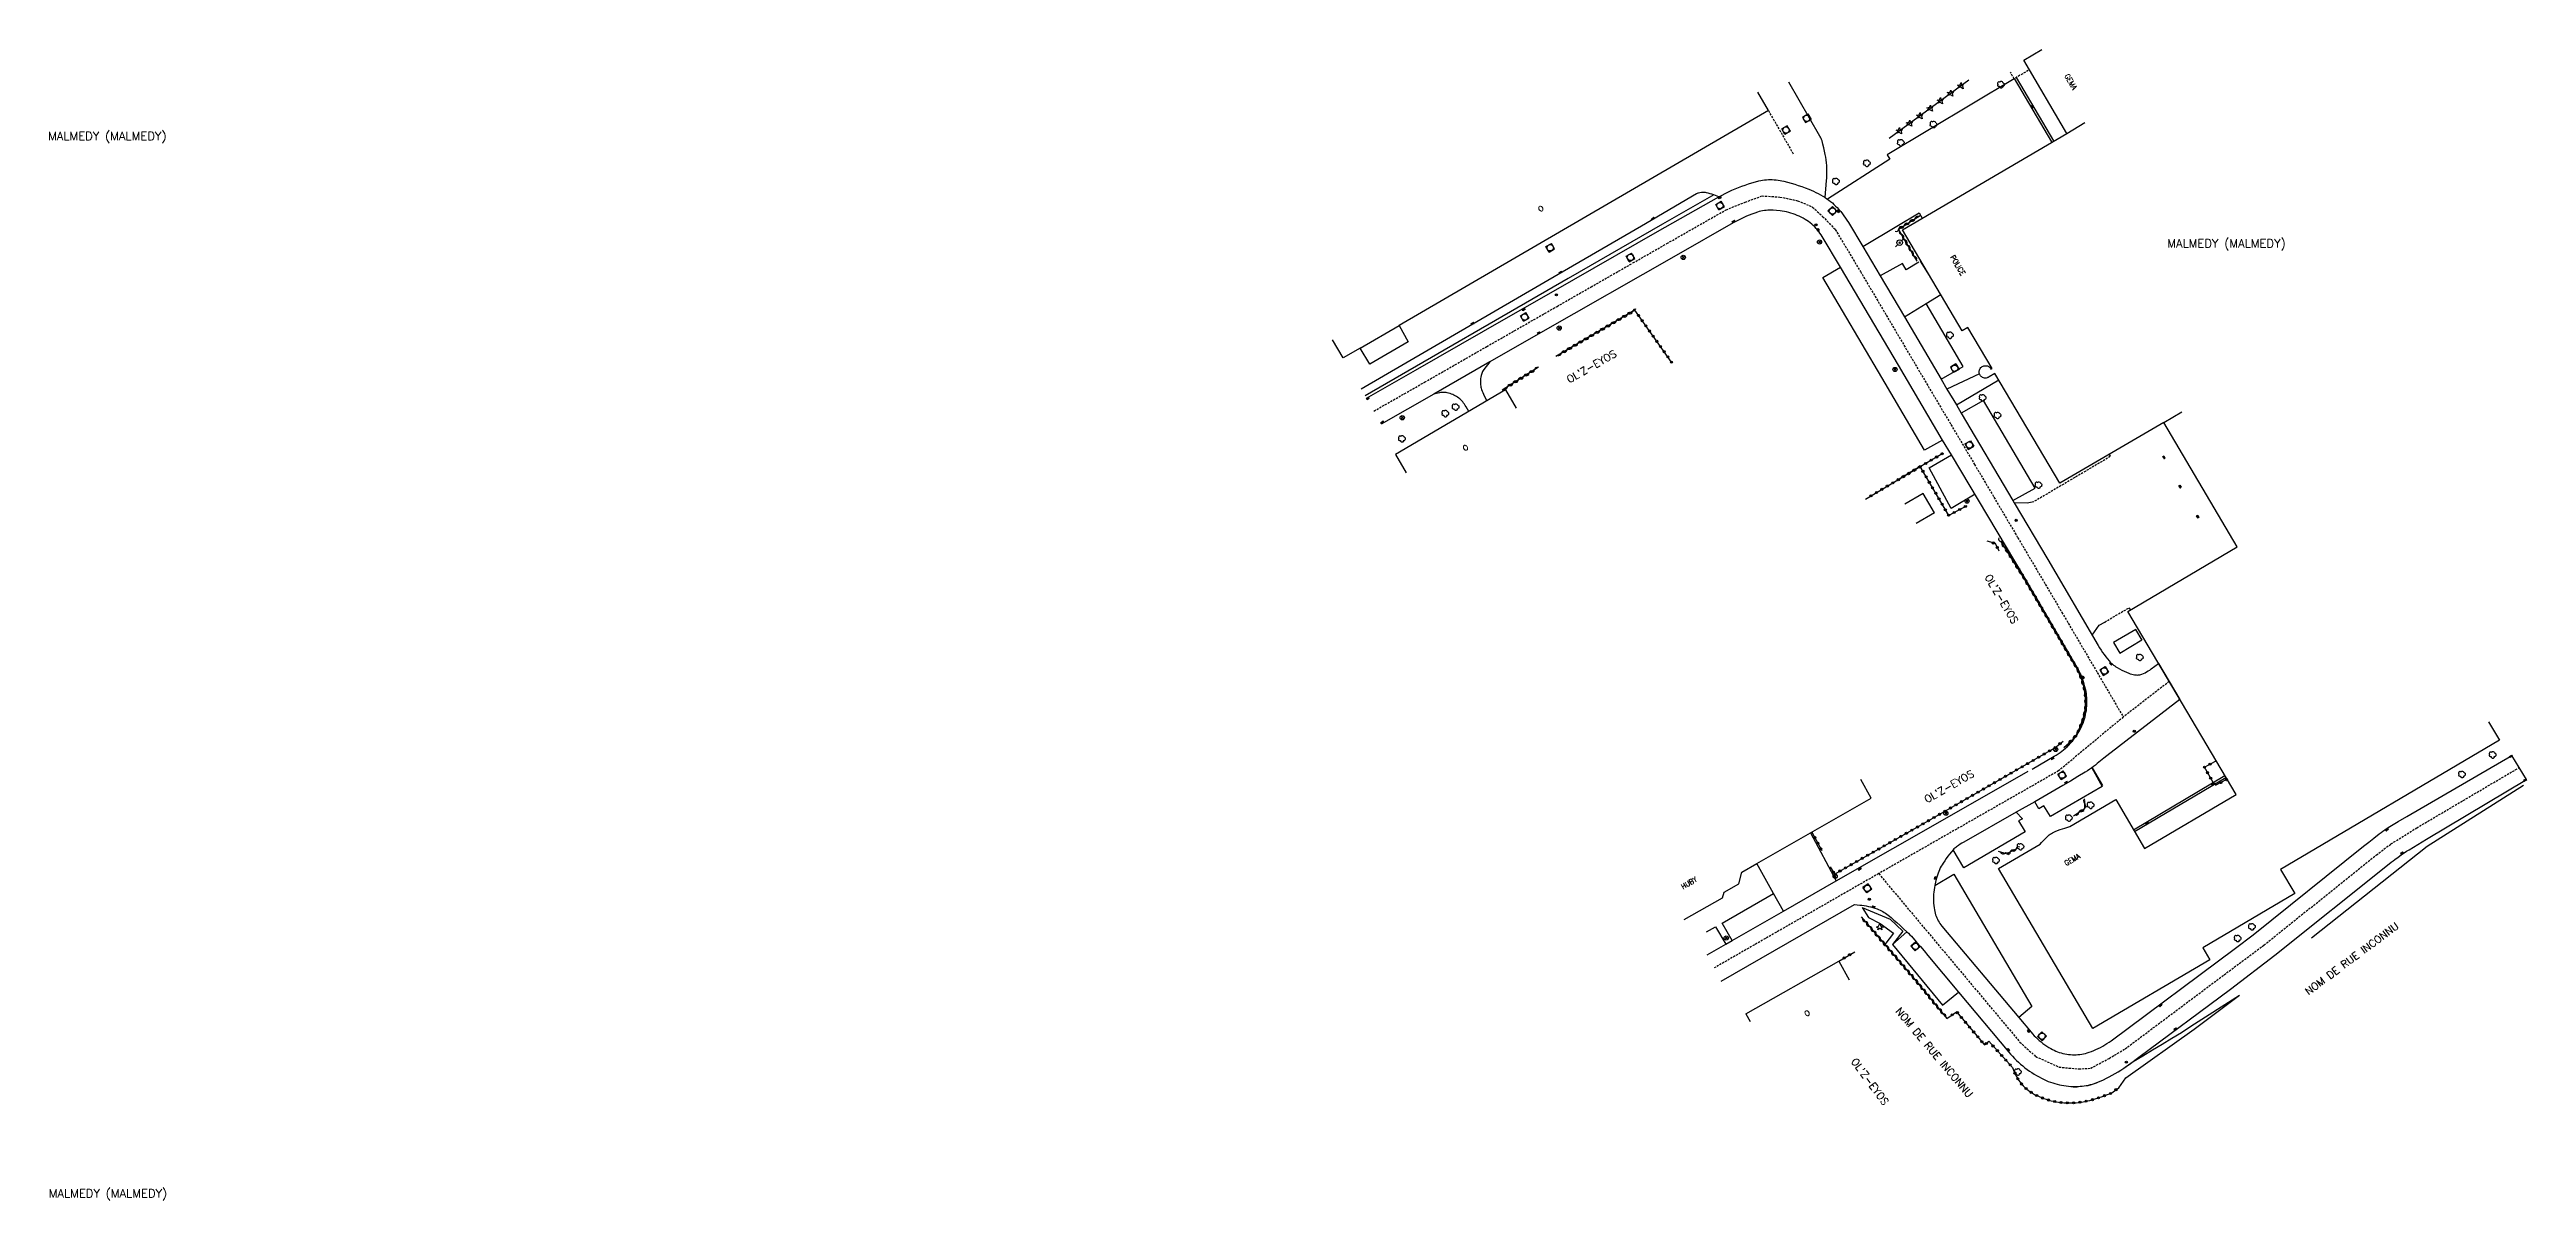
# Model space of a CAD drawing. Header units: millimetres. Extents: x 266013 to 267000, y 124012 to 124981.
# Drawn here: x 266013 to 266597, y 124012 to 124284 of the extents above; entities that cross this region are included whole.
import ezdxf
from ezdxf.enums import TextEntityAlignment as Align

# ---------------------------------------------------------------- set-up
doc = ezdxf.new("R2010")
doc.units = ezdxf.units.MM
doc.linetypes.add('DASHED', pattern=[0.75, 0.5, -0.25])
doc.layers.get('0').update_dxf_attribs({"linetype": 'CONTINUOUS'})
for name, color, linetype in [('W0001', 6, 'DASHED'), ('W0003', 5, 'CONTINUOUS'), ('W0004', 5, 'CONTINUOUS'), ('W0006', 2, 'CONTINUOUS'), ('W0008', 7, 'CONTINUOUS'), ('W0014', 7, 'CONTINUOUS'), ('W0017', 7, 'CONTINUOUS'), ('W0100', 7, 'CONTINUOUS'), ('W0103', 1, 'CONTINUOUS'), ('W0112', 1, 'DASHED'), ('W0210', 2, 'CONTINUOUS'), ('W0213', 2, 'CONTINUOUS'), ('W0300', 7, 'CONTINUOUS'), ('W0303', 7, 'CONTINUOUS'), ('W0305', 3, 'CONTINUOUS'), ('W0310', 3, 'CONTINUOUS'), ('W0312', 3, 'CONTINUOUS'), ('W0322', 7, 'CONTINUOUS'), ('W0400', 7, 'CONTINUOUS'), ('W0420', 7, 'CONTINUOUS'), ('W0431', 7, 'CONTINUOUS'), ('W0469', 7, 'CONTINUOUS'), ('W0473', 7, 'CONTINUOUS'), ('W0856', 7, 'CONTINUOUS'), ('W0980', 7, 'CONTINUOUS'), ('W0984', 7, 'CONTINUOUS'), ('W0989', 7, 'CONTINUOUS'), ('W0991', 7, 'CONTINUOUS'), ('W1102', 7, 'CONTINUOUS'), ('W1338', 7, 'CONTINUOUS')]:
    doc.layers.add(name, color=color, linetype=linetype)
doc.styles.get("Standard").update_dxf_attribs({"font": 'romans.shx', "width": 0.85})

msp = doc.modelspace()

# ---------------------------------------------------------------- texts
at = {"layer": 'W0980'}
for p in [(266012.29, 124263.15), (266512.42, 124237.82), (266012.44, 124013.65)]:
    msp.add_text('MALMEDY (MALMEDY)', height=2, dxfattribs=at).set_placement(p, align=Align.MIDDLE_LEFT)
at = {"layer": 'W0984', "width": 0.85}
for s, rotation, p in [('GEMA', 300.48699, (266489.64, 124275.96)), ('POLICE', 300.65771, (266463, 124232.67)), ('GEMA', 29.88062, (266489.98, 124092.41)), ('HUBY', 29.88062, (266399.57, 124086.9))]:
    msp.add_text(s, height=1.25, rotation=rotation, dxfattribs=at).set_placement(p, align=Align.MIDDLE_CENTER)
at = {"layer": 'W0989'}
for s, rotation, p in [("OL'Z-EYOS", 29.76181, (266370.89, 124205.55)), ("OL'Z-EYOS", 300.5372, (266470.01, 124159.54)), ("OL'Z-EYOS", 29.73193, (266455.26, 124106.45)), ('NOM DE RUE INCONNU', 36.67421, (266545.25, 124061.07)), ('NOM DE RUE INCONNU', 309.97664, (266448.81, 124057.16)), ("OL'Z-EYOS", 306.44569, (266438.38, 124045.28))]:
    msp.add_text(s, height=1.75, rotation=rotation, dxfattribs=at).set_placement(p, align=Align.MIDDLE_LEFT)
at = {"layer": 'W0991'}
for rotation, p in [(30.18832, (266364.58, 124246.02)), (30.43435, (266346.8, 124189.6)), (30.43435, (266427.42, 124056.17))]:
    msp.add_text('O', height=1.25, rotation=rotation, dxfattribs=at).set_placement(p, align=Align.MIDDLE_CENTER)

# ---------------------------------------------------------------- blocks, each defined once
blk = doc.blocks.new('T469')
at = {"color": 0, "linetype": 'Continuous', "flags": 128}
for points in [[(-0.35, 0.35), (0.35, -0.35)], [(-0.35, -0.35), (0.35, 0.35)]]:
    blk.add_lwpolyline(points, dxfattribs=at)
at = {"color": 0, "linetype": 'Continuous'}
blk.add_circle((0, 0), 0.5, dxfattribs=at)
blk = doc.blocks.new('T420')
for p, q in [((0.75, 0.75), (-0.75, 0.75)), ((-0.75, 0.75), (-0.75, -0.75)), ((0.75, 0.75), (0.75, -0.75)), ((0.75, -0.75), (-0.75, -0.75))]:
    blk.add_line(p, q)
blk.add_ellipse((0, 0), major_axis=(-0.53, 0.53), ratio=1, start_param=3.926991, end_param=10.210176)
blk = doc.blocks.new('T400')
for p, q in [((-0.15, 0.3), (0.15, 0.3)), ((-0.15, -0.25), (-0.15, 0.3)), ((-0.15, 0.15), (0.15, 0.15)), ((-0.15, 0), (0.15, 0)), ((0.15, 0.3), (0.15, -0.25)), ((-0.15, -0.15), (0.15, -0.15)), ((-0.15, -0.25), (-0.15, -0.3)), ((-0.15, -0.3), (0.15, -0.3)), ((0.15, -0.3), (0.15, -0.25))]:
    blk.add_line(p, q)
blk = doc.blocks.new('T303')
for p, q in [((-0.77, 0), (-0.28, 0.21)), ((-0.28, -0.21), (-0.77, 0)), ((-0.28, 0.21), (0, 0.83)), ((0, 0.83), (0.28, 0.21)), ((0.28, 0.21), (0.83, 0)), ((0.83, 0), (0.28, -0.21)), ((-0.49, -0.63), (-0.28, -0.21)), ((0, -0.35), (-0.49, -0.63)), ((0.56, -0.63), (0, -0.35)), ((0.28, -0.21), (0.56, -0.63))]:
    blk.add_line(p, q)
blk = doc.blocks.new('T856')
for p, q in [((-0.125, 0), (0.125, 0)), ((0, 0.125), (0, -0.125))]:
    blk.add_line(p, q)
blk.add_ellipse((0, 0), major_axis=(-0.177, 0.177), ratio=1, start_param=3.9269908, end_param=10.2101761)
blk = doc.blocks.new('T300')
for p, q in [((-0.8, 0.51), (-0.86, 0.34)), ((-0.86, 0.34), (-0.86, 0.17)), ((-0.86, 0.17), (-0.74, 0.06)), ((-0.69, 0.63), (-0.8, 0.51)), ((-0.8, -0.06), (-0.74, 0.06)), ((-0.74, 0.06), (-0.69, 0.11)), ((-0.57, 0.69), (-0.69, 0.63)), ((-0.46, 0.69), (-0.57, 0.69)), ((-0.29, 0.63), (-0.46, 0.69)), ((-0.29, 0.63), (-0.17, 0.74)), ((-0.23, 0.57), (-0.29, 0.63)), ((-0.17, 0.74), (-0.06, 0.8)), ((-0.06, 0.8), (0.06, 0.8)), ((0.06, 0.8), (0.23, 0.74)), ((0.23, 0.74), (0.34, 0.63)), ((0.34, 0.63), (0.4, 0.51)), ((0.46, 0.46), (0.34, 0.46)), ((0.4, 0.51), (0.4, 0.46)), ((0.57, 0.4), (0.46, 0.46)), ((0.57, 0.4), (0.69, 0.29)), ((0.69, 0.29), (0.74, 0.17)), ((0.74, 0.06), (0.69, -0.17)), ((0.74, 0.17), (0.74, 0.06)), ((-0.8, -0.17), (-0.8, -0.06)), ((-0.8, -0.23), (-0.8, -0.17)), ((-0.74, -0.34), (-0.8, -0.23)), ((-0.69, -0.4), (-0.74, -0.34)), ((-0.51, -0.46), (-0.69, -0.4)), ((-0.4, -0.46), (-0.51, -0.46)), ((-0.4, -0.46), (-0.34, -0.46)), ((-0.34, -0.46), (-0.34, -0.4)), ((-0.34, -0.51), (-0.34, -0.46)), ((-0.29, -0.63), (-0.34, -0.51)), ((-0.17, -0.74), (-0.29, -0.63)), ((-0.06, -0.8), (-0.17, -0.74)), ((0.06, -0.8), (-0.06, -0.8)), ((0.17, -0.74), (0.06, -0.8)), ((0.23, -0.69), (0.17, -0.74)), ((0.29, -0.46), (0.23, -0.46)), ((0.29, -0.63), (0.23, -0.69)), ((0.46, -0.4), (0.29, -0.46)), ((0.34, -0.51), (0.29, -0.63)), ((0.34, -0.51), (0.34, -0.46)), ((0.57, -0.34), (0.46, -0.4)), ((0.63, -0.29), (0.57, -0.34)), ((0.69, -0.17), (0.63, -0.29))]:
    blk.add_line(p, q)
blk = doc.blocks.new('T473')
for p, q in [((-0.166667, 0.166667), (0.166667, -0.166667)), ((-0.166667, -0.166667), (0.166667, 0.166667)), ((0.500001, 0.500001), (1.000002, 1.000002)), ((-1.000002, -1.000002), (-0.500001, -0.500001))]:
    blk.add_line(p, q)
blk.add_ellipse((0, 0), major_axis=(0.471405, 0.471405), ratio=1, start_param=5.4977871438, end_param=11.780972451)
blk = doc.blocks.new('t305o')
for p, q in [((-0.77, 0), (-0.28, 0.21)), ((-0.28, -0.21), (-0.77, 0)), ((-0.28, 0.21), (0, 0.83)), ((0, 0.83), (0.28, 0.21)), ((0.28, 0.21), (0.83, 0)), ((0.83, 0), (0.28, -0.21)), ((-0.49, -0.63), (-0.28, -0.21)), ((0, -0.35), (-0.49, -0.63)), ((0.56, -0.63), (0, -0.35)), ((0.28, -0.21), (0.56, -0.63))]:
    blk.add_line(p, q)
blk = doc.blocks.new('t310o')
at = {"color": 0, "linetype": 'Continuous'}
for centre, start, end in [((-0.5, 0.38), 216.8699, 323.1304), ((0.5, -0.37), 36.8699, 143.1303)]:
    blk.add_arc(centre, 0.625, start, end, dxfattribs=at)
blk = doc.blocks.new('t322o')
at = {"color": 0, "linetype": 'Continuous'}
for radius in [0.25, 0.15]:
    blk.add_circle((0, 0), radius, dxfattribs=at)

# ---------------------------------------------------------------- linework, layer by layer
at = {"layer": 'W0001'}
for points in [[(266408.29, 124245.75), (266412.78, 124247.56), (266416.78, 124249.03), (266421.01, 124248.77), (266425.16, 124247.9), (266428.71, 124246.41), (266431.06, 124244.2), (266434.07, 124241.09)], [(266325.18, 124198.27), (266337.15, 124205.07), (266351.8, 124213.48), (266368.41, 124222.97), (266376.42, 124227.55), (266386.31, 124233.21), (266394.32, 124237.79), (266408.29, 124245.75)], [(266434.07, 124241.09), (266440, 124231.18), (266446.84, 124219.6), (266456.39, 124203.44), (266466.94, 124185.66), (266477.15, 124168.36), (266487.54, 124150.76), (266502.04, 124126.07)], [(266512.88, 124134.45), (266502.04, 124126.07), (266486.77, 124113.36), (266462.72, 124099.63), (266444.31, 124089.11), (266436.43, 124084.61), (266405.47, 124066.84)], [(266444.31, 124089.11), (266477.64, 124049.34), (266481.36, 124045.96), (266486.89, 124043.46), (266491.49, 124043.01), (266494.35, 124043.19), (266498.69, 124045.52), (266502.44, 124047.74), (266525.81, 124065.23), (266535.23, 124072.24), (266561.76, 124093.51), (266565.2, 124096.13), (266571.28, 124099.91), (266595.47, 124114.15)]]:
    msp.add_lwpolyline(points, dxfattribs=at)
at = {"layer": 'W0003'}
for points in [[(266485.21, 124261.75), (266476.39, 124276.74)], [(266485.66, 124262.02), (266476.84, 124277), (266476.84, 124277)], [(266504.43, 124099.46), (266525.98, 124112.26)], [(266504.69, 124099.01), (266526.25, 124111.81)]]:
    msp.add_lwpolyline(points, dxfattribs=at)
at = {"layer": 'W0004'}
msp.add_lwpolyline([(266454.21, 124233.59), (266454.18, 124233.57), (266456.25, 124230.25), (266456.28, 124230.26)], close=True, dxfattribs=at)
at = {"layer": 'W0006'}
for points in [[(266459.33, 124191.38), (266455.12, 124189), (266445.03, 124206.16), (266431.12, 124229.78), (266435.32, 124232.22)], [(266459.05, 124205.81), (266464.24, 124208.77), (266455.52, 124223.64)], [(266475.98, 124177.13), (266481.27, 124180.09), (266469.07, 124200.78), (266463.78, 124197.8)], [(266467.06, 124178.61), (266461.41, 124175.3), (266456.2, 124184.84), (266461.52, 124187.9)], [(266494.62, 124114.11), (266497.05, 124109.7), (266484.84, 124102.56), (266483.25, 124105.07), (266482.13, 124104.4), (266481.13, 124106.05)], [(266476.73, 124103.6), (266478.22, 124102.06), (266477.34, 124101.54), (266478.84, 124098.98), (266464.37, 124090.49), (266461.9, 124094.72)], [(266409.73, 124073.3), (266407.36, 124077.45), (266419.51, 124084.41)], [(266457.58, 124086.32), (266462.08, 124089), (266480.48, 124057.73), (266477.36, 124055.16)], [(266403.66, 124075.37), (266405.76, 124076.55), (266408.22, 124072.43)], [(266450.98, 124075.37), (266447.54, 124072.38), (266459.36, 124058.08), (266463.14, 124061.15)]]:
    msp.add_lwpolyline(points, dxfattribs=at)
at = {"layer": 'W0008'}
for points in [[(266323.43, 124201.34), (266334.97, 124207.89), (266351.02, 124217.09), (266372.35, 124229.27), (266392.14, 124240.59), (266406.62, 124248.83), (266407.36, 124249.24), (266408.11, 124249.63), (266408.87, 124250), (266409.63, 124250.36), (266410.41, 124250.7), (266411.19, 124251.02), (266411.98, 124251.32), (266412.77, 124251.6), (266413.58, 124251.87), (266414.39, 124252.11), (266415.2, 124252.34), (266416.02, 124252.55), (266416.47, 124252.64), (266416.92, 124252.73), (266417.37, 124252.79), (266417.83, 124252.84), (266418.29, 124252.87), (266418.74, 124252.89), (266419.2, 124252.88), (266419.66, 124252.86), (266420.12, 124252.83), (266420.57, 124252.77), (266421.03, 124252.7), (266421.48, 124252.62), (266421.92, 124252.51), (266422.78, 124252.29), (266423.63, 124252.05), (266424.48, 124251.79), (266425.32, 124251.52), (266426.15, 124251.23), (266426.98, 124250.92), (266427.81, 124250.6), (266428.38, 124250.37), (266428.95, 124250.11), (266429.51, 124249.84), (266430.06, 124249.56), (266430.61, 124249.26), (266431.14, 124248.95), (266431.67, 124248.62), (266432.11, 124248.33), (266432.54, 124248.02), (266432.96, 124247.69), (266433.37, 124247.36), (266433.76, 124247), (266434.14, 124246.64), (266434.51, 124246.26), (266434.93, 124245.79), (266435.34, 124245.31), (266435.74, 124244.81), (266436.12, 124244.31), (266436.48, 124243.79), (266436.83, 124243.27), (266437.17, 124242.73), (266440.54, 124237.11), (266444.67, 124230.13), (266450.41, 124220.48), (266459.05, 124205.81), (266460.41, 124203.45), (266462.64, 124199.7), (266463.78, 124197.8), (266475.98, 124177.13), (266476.3, 124176.58), (266484.2, 124163.2), (266496.12, 124142.92), (266496.45, 124142.37), (266496.79, 124141.84), (266497.15, 124141.31), (266497.52, 124140.79), (266497.9, 124140.28), (266498.3, 124139.79), (266498.71, 124139.3), (266498.95, 124139.04), (266499.2, 124138.79), (266499.46, 124138.55), (266499.73, 124138.32), (266500.01, 124138.11), (266500.31, 124137.91), (266500.61, 124137.73), (266501.14, 124137.43), (266501.69, 124137.14), (266502.24, 124136.88), (266502.8, 124136.63), (266503.36, 124136.4), (266503.69, 124136.28), (266504.03, 124136.18), (266504.37, 124136.09), (266504.71, 124136.03), (266505.06, 124135.99), (266505.29, 124135.97), (266505.52, 124135.98), (266505.74, 124136), (266505.97, 124136.04), (266506.19, 124136.1), (266506.4, 124136.17), (266506.79, 124136.34), (266507.17, 124136.52), (266507.54, 124136.71), (266507.91, 124136.93), (266508.26, 124137.15), (266508.61, 124137.4), (266510.37, 124138.69), (266515.38, 124130.21), (266498.19, 124116.93), (266497.41, 124116.32), (266496.63, 124115.7), (266495.86, 124115.07), (266495.45, 124114.74), (266495.04, 124114.42), (266494.62, 124114.11), (266494.1, 124113.74), (266493.57, 124113.39), (266493.04, 124113.05), (266491.29, 124111.99), (266489.54, 124110.95), (266487.79, 124109.92), (266481.13, 124106.05), (266476.73, 124103.6), (266464.41, 124096.56), (266463.97, 124096.3), (266463.53, 124096.03), (266463.11, 124095.74), (266462.69, 124095.44), (266462.48, 124095.28), (266462.27, 124095.1), (266462.08, 124094.92), (266461.9, 124094.72), (266461.47, 124094.23), (266461.05, 124093.72), (266460.65, 124093.2), (266460.26, 124092.68), (266459.88, 124092.14), (266459.52, 124091.59), (266459.28, 124091.22), (266459.06, 124090.83), (266458.85, 124090.44), (266458.65, 124090.04), (266458.47, 124089.63), (266458.31, 124089.22), (266458.23, 124088.99), (266458.15, 124088.75), (266458.09, 124088.51), (266457.91, 124087.79), (266457.74, 124087.06), (266457.58, 124086.32), (266457.47, 124085.81), (266457.39, 124085.28), (266457.32, 124084.76), (266457.28, 124084.23), (266457.25, 124083.71), (266457.24, 124083.18), (266457.25, 124082.65), (266457.27, 124082.12), (266457.32, 124081.6), (266457.38, 124081.07), (266457.46, 124080.55), (266457.54, 124080.17), (266457.63, 124079.79), (266457.74, 124079.42), (266457.87, 124079.06), (266458.02, 124078.7), (266458.18, 124078.35), (266458.36, 124078), (266458.56, 124077.67), (266458.77, 124077.34), (266459, 124077.03), (266459.24, 124076.73), (266477.36, 124055.16), (266480.27, 124051.7), (266480.63, 124051.28), (266481.01, 124050.87), (266481.4, 124050.48), (266481.8, 124050.1), (266482.21, 124049.74), (266482.63, 124049.38), (266483.06, 124049.04), (266483.51, 124048.72), (266483.96, 124048.41), (266484.43, 124048.11), (266484.9, 124047.83), (266485.29, 124047.62), (266485.7, 124047.42), (266486.1, 124047.24), (266486.52, 124047.07), (266486.94, 124046.92), (266487.37, 124046.79), (266487.8, 124046.67), (266488.24, 124046.58), (266488.68, 124046.49), (266489.12, 124046.43), (266489.56, 124046.39), (266490.01, 124046.36), (266490.45, 124046.35), (266490.9, 124046.36), (266491.34, 124046.39), (266491.78, 124046.43), (266492.22, 124046.5), (266492.66, 124046.58), (266493.09, 124046.68), (266493.52, 124046.8), (266493.95, 124046.94), (266494.5, 124047.14), (266495.05, 124047.35), (266495.59, 124047.59), (266496.13, 124047.84), (266496.65, 124048.11), (266497.17, 124048.39), (266497.68, 124048.69), (266498.18, 124049.01), (266498.67, 124049.34), (266499.15, 124049.68), (266528.49, 124071.54), (266532.66, 124074.64), (266558.73, 124095.56), (266559.96, 124096.54), (266561.19, 124097.51), (266562.44, 124098.48), (266562.87, 124098.8), (266563.3, 124099.12), (266563.74, 124099.42), (266564.34, 124099.82), (266564.94, 124100.19), (266566.94, 124101.39), (266568.95, 124102.57), (266593.75, 124117.01)], [(266480.52, 124113.78), (266485.76, 124116.81), (266486.22, 124117.08), (266486.67, 124117.37), (266487.11, 124117.68), (266487.54, 124118), (266487.96, 124118.34), (266488.37, 124118.69), (266488.76, 124119.05), (266489.15, 124119.42), (266489.52, 124119.81), (266489.87, 124120.21), (266490.22, 124120.63), (266490.55, 124121.05), (266490.86, 124121.48), (266491.15, 124121.91), (266491.42, 124122.35), (266491.67, 124122.79), (266491.91, 124123.25), (266492.14, 124123.71), (266492.34, 124124.18), (266492.53, 124124.65), (266492.71, 124125.14), (266492.86, 124125.62), (266493, 124126.12), (266493.13, 124126.62), (266493.23, 124127.12), (266493.32, 124127.63), (266493.38, 124128.12), (266493.43, 124128.62), (266493.46, 124129.12), (266493.47, 124129.62), (266493.46, 124130.12), (266493.43, 124130.62), (266493.39, 124131.12), (266493.32, 124131.62), (266493.24, 124132.11), (266493.13, 124132.6), (266492.99, 124133.2), (266492.82, 124133.8), (266492.64, 124134.38), (266492.44, 124134.97), (266492.22, 124135.54), (266491.99, 124136.11), (266491.73, 124136.68), (266491.46, 124137.23), (266491.18, 124137.78), (266490.87, 124138.31), (266478.68, 124159.16), (266461.52, 124187.9), (266459.33, 124191.38), (266449.01, 124209.07), (266435.32, 124232.22), (266430.97, 124239.45), (266430.72, 124239.86), (266430.45, 124240.25), (266430.16, 124240.64), (266429.86, 124241.01), (266429.54, 124241.37), (266429.21, 124241.71), (266428.87, 124242.04), (266428.51, 124242.36), (266428.14, 124242.66), (266427.76, 124242.95), (266427.37, 124243.23), (266426.96, 124243.48), (266426.51, 124243.75), (266426.04, 124244), (266425.57, 124244.23), (266425.09, 124244.44), (266424.6, 124244.64), (266424.11, 124244.82), (266423.61, 124244.98), (266423.1, 124245.12), (266422.59, 124245.24), (266422.07, 124245.35), (266421.55, 124245.43), (266421.03, 124245.5), (266420.17, 124245.59), (266419.42, 124245.64), (266419, 124245.66), (266418.58, 124245.66), (266418.17, 124245.64), (266417.75, 124245.61), (266417.34, 124245.56), (266416.92, 124245.49), (266416.52, 124245.41), (266416.11, 124245.31), (266415.71, 124245.19), (266415.05, 124244.97), (266414.39, 124244.74), (266413.74, 124244.49), (266413.09, 124244.23), (266412.45, 124243.95), (266411.82, 124243.65), (266411.19, 124243.34), (266410.57, 124243.02), (266409.96, 124242.68), (266396.5, 124234.98), (266364.47, 124216.68), (266352.57, 124209.86), (266339.32, 124202.25), (266326.93, 124195.2)], [(266403.81, 124069.94), (266408.22, 124072.43), (266409.73, 124073.3), (266421.82, 124080.25), (266434.26, 124087.42), (266461.04, 124102.69), (266479.56, 124113.3)], [(266407.12, 124063.73), (266438.59, 124081.8), (266439.82, 124081.69), (266440.34, 124081.63), (266440.86, 124081.56), (266441.38, 124081.47), (266441.9, 124081.36), (266442.41, 124081.24), (266442.92, 124081.11), (266443.42, 124080.95), (266443.92, 124080.78), (266444.28, 124080.65), (266444.63, 124080.5), (266444.97, 124080.33), (266445.3, 124080.15), (266445.63, 124079.96), (266445.95, 124079.75), (266446.25, 124079.53), (266446.55, 124079.29), (266447.23, 124078.73), (266447.9, 124078.15), (266448.56, 124077.57), (266449.38, 124076.85), (266450.18, 124076.11), (266450.98, 124075.37), (266451.34, 124075.03), (266451.68, 124074.69), (266452.02, 124074.33), (266452.36, 124073.97), (266453.26, 124072.94), (266454.16, 124071.91), (266455.04, 124070.87), (266455.92, 124069.82), (266463.14, 124061.15), (266475.02, 124046.99), (266475.45, 124046.49), (266475.89, 124046), (266476.35, 124045.52), (266476.83, 124045.05), (266477.31, 124044.6), (266477.81, 124044.16), (266478.31, 124043.73), (266478.83, 124043.32), (266479.36, 124042.92), (266479.9, 124042.53), (266480.45, 124042.16), (266481.01, 124041.8), (266481.58, 124041.46), (266482.16, 124041.14), (266482.75, 124040.83), (266483.34, 124040.53), (266483.84, 124040.3), (266484.34, 124040.09), (266484.85, 124039.9), (266485.37, 124039.72), (266485.89, 124039.56), (266486.42, 124039.41), (266486.95, 124039.28), (266487.48, 124039.17), (266488.02, 124039.08), (266488.56, 124039.01), (266489.11, 124038.95), (266489.65, 124038.91), (266490.2, 124038.89), (266490.75, 124038.88), (266491.29, 124038.9), (266491.84, 124038.93), (266492.33, 124038.97), (266492.82, 124039.04), (266493.31, 124039.12), (266493.79, 124039.21), (266494.28, 124039.32), (266494.75, 124039.45), (266495.23, 124039.6), (266495.69, 124039.76), (266496.15, 124039.94), (266496.61, 124040.13), (266497.33, 124040.46), (266498.04, 124040.81), (266498.74, 124041.17), (266499.44, 124041.54), (266500.13, 124041.93), (266500.81, 124042.34), (266501.48, 124042.76), (266502.14, 124043.19), (266502.79, 124043.64), (266503.43, 124044.1), (266505.74, 124045.8), (266527.36, 124061.86), (266537.8, 124069.84), (266564.8, 124091.45), (266565.24, 124091.8), (266565.69, 124092.14), (266566.14, 124092.48), (266566.87, 124093), (266567.6, 124093.51), (266568.34, 124094.01), (266568.91, 124094.39), (266569.5, 124094.76), (266571.56, 124096.01), (266573.62, 124097.25), (266597.18, 124111.29), (266593.75, 124117.01)]]:
    msp.add_lwpolyline(points, dxfattribs=at)
at = {"layer": 'W0014'}
for points in [[(266405.37, 124249.27), (266393.25, 124242.35), (266371.06, 124229.55), (266323.15, 124201.83)], [(266468.1, 124207.01), (266460.41, 124203.45)], [(266462.64, 124199.7), (266472.64, 124205.62)]]:
    msp.add_lwpolyline(points, dxfattribs=at)
at = {"layer": 'W0017'}
for points in [[(266476.27, 124276.66), (266446.29, 124258.74), (266446.97, 124257.67)], [(266431.67, 124248.62), (266432.03, 124252.63), (266432.07, 124253.22), (266432.1, 124253.81), (266432.11, 124254.4), (266432.1, 124254.98), (266432.08, 124255.57), (266432.04, 124256.22), (266431.98, 124256.87), (266431.9, 124257.52), (266431.8, 124258.16), (266431.69, 124258.8), (266431.53, 124259.61), (266431.35, 124260.41), (266431.15, 124261.2), (266430.94, 124261.99), (266430.84, 124262.3), (266430.73, 124262.59), (266430.59, 124262.88), (266430.44, 124263.16), (266423.07, 124275.86), (266423.07, 124275.86)], [(266446.97, 124257.67), (266432.21, 124248.25)], [(266406.62, 124248.83), (266405.37, 124249.27), (266404.95, 124249.42), (266404.52, 124249.55), (266404.08, 124249.67), (266403.64, 124249.78), (266403.44, 124249.81), (266403.24, 124249.84), (266403.03, 124249.85), (266402.82, 124249.85), (266402.47, 124249.82), (266402.12, 124249.77), (266401.78, 124249.71), (266401.61, 124249.66), (266401.44, 124249.6), (266401.28, 124249.52), (266388.3, 124241.92), (266369.57, 124231.01), (266322.19, 124203.45)], [(266440.54, 124237.11), (266448.61, 124241.87), (266453.85, 124245.02), (266454.59, 124243.75), (266454.59, 124243.75)], [(266453.79, 124233.4), (266450.79, 124231.6), (266449.89, 124233.09), (266444.67, 124230.13)], [(266450.39, 124220.51), (266455.52, 124223.64), (266458.98, 124225.73)], [(266352.57, 124209.86), (266351.13, 124208.04), (266350.98, 124207.83), (266350.84, 124207.61), (266350.72, 124207.38), (266350.62, 124207.14), (266350.54, 124206.9), (266350.47, 124206.65), (266350.4, 124206.29), (266350.35, 124205.92), (266350.32, 124205.56), (266350.31, 124205.19), (266350.31, 124204.82), (266350.34, 124204.45), (266350.38, 124204.17), (266350.43, 124203.9), (266350.5, 124203.63), (266350.58, 124203.36), (266350.72, 124202.98), (266350.87, 124202.61), (266351.04, 124202.25), (266351.22, 124201.89), (266351.86, 124200.69), (266351.86, 124200.69)], [(266347.55, 124198.16), (266346.92, 124199.29), (266346.75, 124199.59), (266346.56, 124199.88), (266346.36, 124200.16), (266346.14, 124200.42), (266345.91, 124200.68), (266345.68, 124200.91), (266345.45, 124201.12), (266345.2, 124201.33), (266344.94, 124201.51), (266344.68, 124201.69), (266344.38, 124201.86), (266344.08, 124202.01), (266343.77, 124202.16), (266343.46, 124202.28), (266343.14, 124202.39), (266342.81, 124202.49), (266342.49, 124202.57), (266342.23, 124202.62), (266341.97, 124202.65), (266341.71, 124202.66), (266341.45, 124202.66), (266341.18, 124202.64), (266340.93, 124202.61), (266340.67, 124202.56), (266339.32, 124202.25)], [(266480.89, 124176.84), (266479.37, 124176.56), (266476.3, 124176.58)], [(266494.66, 124145.39), (266496.38, 124147.73), (266497.64, 124148.48)], [(266494.68, 124114.06), (266497.09, 124109.92), (266497.09, 124109.92)], [(266428.19, 124098.71), (266434.26, 124087.42)], [(266421.82, 124080.25), (266419.51, 124084.41), (266415.58, 124091.48)]]:
    msp.add_lwpolyline(points, dxfattribs=at)
at = {"layer": 'W0100'}
for points in [[(266478.53, 124281.03), (266482.84, 124283.56)], [(266488.68, 124263.79), (266478.53, 124281.03)], [(266418.27, 124269.15), (266415.75, 124273.47)], [(266418.27, 124269.15), (266331.11, 124218.45)], [(266511.58, 124195.57), (266487.06, 124181.21), (266471.74, 124207.14), (266470.37, 124206.33), (266470.14, 124206.19), (266470.02, 124206.14), (266469.9, 124206.09), (266469.69, 124206.04), (266469.47, 124206.03), (266469.25, 124206.05), (266469.03, 124206.1), (266468.83, 124206.19), (266468.64, 124206.3), (266468.47, 124206.44), (266468.33, 124206.6), (266468.23, 124206.74), (266468.15, 124206.89), (266468.08, 124207.06), (266468.04, 124207.23), (266468.02, 124207.4), (266468.02, 124207.58), (266468.03, 124207.76), (266468.07, 124207.93), (266468.15, 124208.14), (266468.26, 124208.33), (266468.4, 124208.51), (266468.56, 124208.65), (266468.74, 124208.77), (266468.94, 124208.87), (266469.16, 124208.93), (266469.38, 124208.96), (266469.53, 124208.97), (266469.68, 124208.96), (266469.83, 124208.94), (266469.98, 124208.9), (266470.12, 124208.85), (266470.25, 124208.78), (266470.38, 124208.69), (266470.49, 124208.59), (266470.58, 124208.49), (266470.66, 124208.38), (266470.81, 124208.16), (266471.06, 124208.3), (266465.31, 124217.96), (266464.03, 124217.2), (266449.92, 124241), (266488.68, 124263.79)], [(266317.93, 124210.78), (266315.42, 124215.1)], [(266321.95, 124213.12), (266317.93, 124210.78)], [(266356.22, 124203.26), (266330.28, 124188.01)], [(266356.22, 124203.26), (266358.75, 124198.94)], [(266528.92, 124166.22), (266511.58, 124195.57)], [(266330.28, 124188.01), (266332.81, 124183.7)], [(266588.24, 124124.9), (266590.79, 124120.6), (266539.15, 124090.08), (266542.49, 124084.43), (266520.79, 124071.61), (266522.46, 124068.76), (266494.86, 124052.54), (266472.61, 124090.31), (266482.38, 124096.03), (266482.75, 124096.43), (266483.22, 124096.93), (266483.71, 124097.43), (266484.2, 124097.91), (266484.38, 124098.08), (266484.57, 124098.24), (266484.77, 124098.39), (266485.06, 124098.58), (266485.35, 124098.75), (266485.66, 124098.91), (266485.97, 124099.05), (266486.54, 124099.28), (266487.1, 124099.49), (266487.68, 124099.69), (266488.26, 124099.86), (266489.41, 124100.2), (266500.25, 124106.58), (266507.04, 124095.03), (266528.64, 124107.75), (266503.11, 124150.99), (266528.92, 124166.22)], [(266398.39, 124078.3), (266407.47, 124083.37), (266407.84, 124084.72), (266411.3, 124086.7), (266412.03, 124089.44), (266415.58, 124091.48), (266442.56, 124106.95)], [(266442.56, 124106.95), (266440.07, 124111.29)], [(266412.93, 124056.02), (266434.89, 124068.42)], [(266434.89, 124068.42), (266437.35, 124064.06)], [(266412.93, 124056.02), (266413.97, 124054.2)]]:
    msp.add_lwpolyline(points, dxfattribs=at)
at = {"layer": 'W0103'}
for points in [[(266454.81, 124178.78), (266450.49, 124176.26)], [(266457.48, 124174.22), (266454.81, 124178.78)], [(266457.48, 124174.22), (266453.17, 124171.69)]]:
    msp.add_lwpolyline(points, dxfattribs=at)
at = {"layer": 'W0112'}
for points in [[(266479.59, 124278.63), (266476.27, 124276.66), (266475.39, 124278.23)], [(266418.27, 124269.15), (266424.25, 124258.77)], [(266498.71, 124188.03), (266498.97, 124187.53), (266480.89, 124176.84)], [(266497.64, 124148.48), (266503.35, 124151.83), (266503.68, 124151.32)]]:
    msp.add_lwpolyline(points, dxfattribs=at)
at = {"layer": 'W0210'}
for points in [[(266440.39, 124081.1), (266441.94, 124078.75), (266444.67, 124077.36), (266447.81, 124075.05), (266445.78, 124072.37), (266452.79, 124064.22), (266460.4, 124054.95), (266462.71, 124056.48), (266469.3, 124048.69), (266470.3, 124049.54), (266475.89, 124043.39)], [(266499.08, 124037.26), (266500.96, 124038.6), (266502.67, 124040.92), (266518.8, 124052.41), (266529.46, 124060.4)], [(266475.89, 124043.39), (266476.31, 124042.34), (266476.54, 124041.82), (266476.78, 124041.32), (266477.04, 124040.83), (266477.34, 124040.35), (266477.66, 124039.9), (266478, 124039.47), (266478.38, 124039.06), (266478.78, 124038.67), (266479.2, 124038.3), (266479.65, 124037.95), (266480.11, 124037.62), (266480.6, 124037.31), (266481.1, 124037.01), (266481.62, 124036.74), (266482.15, 124036.49), (266482.7, 124036.26), (266483.26, 124036.05), (266483.83, 124035.86), (266484.41, 124035.68), (266484.99, 124035.53), (266485.58, 124035.4), (266486.18, 124035.28), (266486.78, 124035.19), (266487.38, 124035.11), (266487.98, 124035.05), (266488.58, 124035.02), (266489.18, 124035), (266489.78, 124035), (266490.37, 124035.02), (266490.95, 124035.06), (266491.49, 124035.11), (266492.03, 124035.18), (266492.56, 124035.27), (266493.09, 124035.37), (266493.6, 124035.48), (266494.12, 124035.61), (266494.63, 124035.74), (266495.13, 124035.89), (266496.13, 124036.2), (266497.12, 124036.54), (266498.1, 124036.89), (266499.08, 124037.26)]]:
    msp.add_lwpolyline(points, dxfattribs=at)
at = {"layer": 'W0213'}
msp.add_lwpolyline([(266440.39, 124081.1), (266447.05, 124078.33), (266450.04, 124075.5), (266447.54, 124072.38), (266459.36, 124058.08), (266463.14, 124061.15), (266475.02, 124046.99), (266475.45, 124046.49), (266475.89, 124046), (266476.35, 124045.52), (266476.83, 124045.05), (266477.31, 124044.6), (266477.81, 124044.16), (266478.31, 124043.73), (266478.83, 124043.32), (266479.36, 124042.92), (266479.9, 124042.53), (266480.45, 124042.16), (266481.01, 124041.8), (266481.58, 124041.46), (266482.16, 124041.14), (266482.75, 124040.83), (266483.34, 124040.53), (266483.84, 124040.3), (266484.34, 124040.09), (266484.85, 124039.9), (266485.37, 124039.72), (266485.89, 124039.56), (266486.42, 124039.41), (266486.95, 124039.28), (266487.48, 124039.17), (266488.02, 124039.08), (266490.18, 124038.8), (266491.14, 124038.83), (266491.84, 124038.93), (266493.78, 124039.13), (266494.29, 124039.25), (266494.76, 124039.4), (266495.24, 124039.58), (266496.15, 124039.94), (266497.22, 124040.37), (266498.04, 124040.81), (266498.74, 124041.17), (266499.44, 124041.54), (266500.13, 124041.93), (266500.81, 124042.34), (266501.48, 124042.76), (266502.14, 124043.19), (266504.36, 124044.79), (266506.66, 124046.13), (266508.95, 124047.49), (266511.22, 124048.86), (266513.49, 124050.25), (266515.75, 124051.65), (266517.99, 124053.08), (266529.46, 124060.4)], dxfattribs=at)
at = {"layer": 'W0305'}
msp.add_lwpolyline([(266465.58, 124276.34), (266446.81, 124262.58)], dxfattribs=at)
at = {"layer": 'W0310'}
for points in [[(266453.37, 124233.66), (266448.98, 124241.19), (266454.12, 124244.41)], [(266386.75, 124222.05), (266368.12, 124211.14)], [(266364.04, 124208.59), (266355.43, 124203.19)], [(266488, 124118.9), (266489.7, 124120.4), (266489.94, 124120.62), (266490.18, 124120.86), (266490.4, 124121.12), (266490.6, 124121.38), (266490.8, 124121.65), (266490.98, 124121.93), (266491.14, 124122.22), (266491.4, 124122.73), (266491.65, 124123.25), (266491.88, 124123.77), (266492.09, 124124.3), (266492.29, 124124.84), (266492.47, 124125.38), (266492.63, 124125.92), (266492.76, 124126.4), (266492.87, 124126.89), (266492.96, 124127.37), (266493.03, 124127.86), (266493.09, 124128.35), (266493.13, 124128.84), (266493.15, 124129.34), (266493.15, 124129.83), (266493.14, 124130.33), (266493.1, 124130.82), (266493.05, 124131.31), (266492.99, 124131.8), (266492.89, 124132.36), (266492.77, 124132.92), (266492.64, 124133.48), (266492.49, 124134.03), (266492.33, 124134.57), (266492.14, 124135.11), (266491.94, 124135.65), (266491.73, 124136.18), (266491.49, 124136.7), (266491.25, 124137.21), (266490.98, 124137.71), (266490.7, 124138.21), (266478.51, 124159.05), (266473.12, 124167.55)], [(266492.88, 124106.34), (266492.9, 124104.38), (266490.28, 124102.7)], [(266476.86, 124094.98), (266474.49, 124093.74), (266472.62, 124094.33)], [(266440.15, 124078.9), (266452.79, 124064.22), (266460.4, 124054.95)]]:
    msp.add_lwpolyline(points, dxfattribs=at)
at = {"layer": 'W0312'}
msp.add_lwpolyline([(266546.45, 124073.96), (266573.73, 124095.59), (266596.47, 124110)], dxfattribs=at)
at = {"layer": 'W0322'}
for points in [[(266465.08, 124175.92), (266460.84, 124173.63), (266454.11, 124185.14), (266448.75, 124181.97)], [(266454.11, 124185.14), (266459.47, 124188.3)], [(266472.74, 124165.18), (266471.85, 124166.98), (266469.93, 124167.55)], [(266433.88, 124089), (266455.04, 124101.02), (266485.87, 124118.77), (266487.82, 124120.37)], [(266523.56, 124110.03), (266521.17, 124114.2), (266523.83, 124115.64)], [(266526.41, 124111.31), (266523.74, 124109.88)], [(266428.52, 124098.9), (266430.89, 124094.54)], [(266432.83, 124090.72), (266433.88, 124089)], [(266434.89, 124068.42), (266438.64, 124070.68)], [(266460.4, 124054.95), (266462.71, 124056.48), (266469.3, 124048.69), (266470.3, 124049.54)], [(266470.3, 124049.54), (266475.89, 124043.39)], [(266475.89, 124043.39), (266476.31, 124042.34), (266476.54, 124041.82), (266476.78, 124041.32), (266477.04, 124040.83), (266477.34, 124040.35), (266477.66, 124039.9), (266478, 124039.47), (266478.38, 124039.06), (266478.78, 124038.67), (266479.2, 124038.3), (266479.65, 124037.95), (266480.11, 124037.62), (266480.6, 124037.31), (266481.1, 124037.01), (266481.62, 124036.74), (266482.15, 124036.49), (266482.7, 124036.26), (266483.26, 124036.05), (266483.83, 124035.86), (266484.41, 124035.68), (266484.99, 124035.53), (266485.58, 124035.4), (266486.18, 124035.28), (266486.78, 124035.19), (266487.38, 124035.11), (266487.98, 124035.05), (266488.58, 124035.02), (266489.18, 124035), (266489.78, 124035), (266490.37, 124035.02), (266490.95, 124035.06), (266491.49, 124035.11), (266492.03, 124035.18), (266492.56, 124035.27), (266493.09, 124035.37), (266493.6, 124035.48), (266494.12, 124035.61), (266494.63, 124035.74), (266495.13, 124035.89), (266496.13, 124036.2), (266497.12, 124036.54), (266498.1, 124036.89), (266499.08, 124037.26)], [(266499.08, 124037.26), (266500.96, 124038.6)]]:
    msp.add_lwpolyline(points, dxfattribs=at)
at = {"layer": 'W0431'}
for points in [[(266331.11, 124218.45), (266333.29, 124214.58)], [(266324.18, 124209.29), (266321.95, 124213.12)], [(266333.29, 124214.58), (266324.18, 124209.29)], [(266506.48, 124144.16), (266505, 124146.72), (266499.74, 124143.66), (266501.23, 124141.1), (266506.44, 124144.24)]]:
    msp.add_lwpolyline(points, dxfattribs=at)
at = {"layer": 'W1102'}
for points in [[(266488.68, 124263.79), (266492.99, 124266.33)], [(266321.95, 124213.12), (266331.11, 124218.45)], [(266511.58, 124195.57), (266515.89, 124198.11)]]:
    msp.add_lwpolyline(points, dxfattribs=at)
at = {"layer": 'W1338'}
for points in [[(266395.42, 124209.81), (266386.75, 124222.05)], [(266441.19, 124177.5), (266454.11, 124185.14)]]:
    msp.add_lwpolyline(points, dxfattribs=at)

# ---------------------------------------------------------------- block references
at = {"layer": 'W0300'}
for p in [(266473.22, 124275.27), (266457.29, 124265.86), (266449.57, 124261.57), (266434.26, 124252.43), (266441.56, 124256.71), (266461.16, 124216.14), (266468.88, 124201.36), (266342.07, 124197.65), (266344.5, 124199.18), (266472.39, 124197.21), (266331.84, 124191.68), (266482.07, 124180.77), (266505.98, 124140.11), (266582.01, 124112.5), (266589.24, 124117.11), (266489.24, 124102.21), (266494.36, 124105.23), (266477.82, 124095.43), (266472.04, 124092.19), (266529.06, 124073.78), (266532.44, 124076.54), (266477.2, 124042.29)]:
    msp.add_blockref('T300', p, dxfattribs=at)
at = {"layer": 'W0303'}
msp.add_blockref('T303', (266444.56, 124076.49), dxfattribs=at)
at = {"layer": 'W0305', "rotation": 216.241676534005}
for p in [(266456.48, 124269.67), (266458.9, 124271.44), (266461.32, 124273.22), (266463.74, 124274.99), (266449.23, 124264.35), (266451.64, 124266.12), (266454.06, 124267.9)]:
    msp.add_blockref('t305o', p, dxfattribs=at)
at = {"layer": 'W0310'}
for p, rotation in [((266449.04, 124241.22), 32.10446184206393), ((266450.31, 124242.02), 32.10446184206393), ((266451.58, 124242.81), 32.10446184206393), ((266452.85, 124243.61), 32.10446184206393), ((266449.7, 124239.95), 120.2317442399271), ((266450.46, 124238.65), 120.2317442399271), ((266451.22, 124237.35), 120.2317442399271), ((266451.97, 124236.06), 120.2317442399271), ((266452.73, 124234.76), 120.2317442399271), ((266379.77, 124217.96), 210.3674456846453), ((266381.06, 124218.72), 210.3674456846453), ((266382.36, 124219.48), 210.3674456846453), ((266383.65, 124220.24), 210.3674456846453), ((266384.95, 124221), 210.3674456846453), ((266386.24, 124221.75), 210.3674456846453), ((266369.42, 124211.9), 210.3674456846453), ((266370.71, 124212.65), 210.3674456846453), ((266372, 124213.41), 210.3674456846453), ((266373.3, 124214.17), 210.3674456846453), ((266374.59, 124214.93), 210.3674456846453), ((266375.89, 124215.69), 210.3674456846453), ((266377.18, 124216.45), 210.3674456846453), ((266378.48, 124217.2), 210.3674456846453), ((266359.25, 124205.58), 212.1176054816441), ((266360.52, 124206.38), 212.1176054816441), ((266361.79, 124207.18), 212.1176054816441), ((266363.06, 124207.98), 212.1176054816441), ((266356.71, 124203.99), 212.1176054816441), ((266357.98, 124204.79), 212.1176054816441), ((266473.17, 124167.47), 122.4046874780534), ((266473.97, 124166.21), 122.4046874780534), ((266474.77, 124164.94), 122.4046874780534), ((266475.58, 124163.67), 122.4046874780534), ((266476.38, 124162.41), 122.4046874780534), ((266477.19, 124161.14), 122.4046874780534), ((266477.99, 124159.87), 122.4046874780534), ((266478.78, 124158.6), 120.3249604658035), ((266479.53, 124157.3), 120.3249604658035), ((266480.29, 124156.01), 120.3249604658035), ((266481.05, 124154.71), 120.3249604658035), ((266481.81, 124153.42), 120.3249604658035), ((266482.56, 124152.12), 120.3249604658035), ((266483.32, 124150.83), 120.3249604658035), ((266484.08, 124149.53), 120.3249604658035), ((266484.84, 124148.24), 120.3249604658035), ((266485.59, 124146.94), 120.3249604658035), ((266486.35, 124145.65), 120.3249604658035), ((266487.11, 124144.35), 120.3249604658035), ((266487.86, 124143.06), 120.3249604658035), ((266488.62, 124141.76), 120.3249604658035), ((266489.38, 124140.47), 120.3249604658035), ((266490.14, 124139.18), 120.3249604658035), ((266490.89, 124137.88), 119.4324537887875), ((266491.56, 124136.54), 114.0774137433604), ((266492.13, 124135.15), 110.5073870457438), ((266492.58, 124133.72), 105.1523470017388), ((266492.91, 124132.26), 99.79730694977334), ((266493.11, 124130.77), 93.75617647241663), ((266491.75, 124123.48), 66.34317209257205), ((266492.3, 124124.87), 71.57532805273776), ((266492.73, 124126.31), 75.22113078724473), ((266493.02, 124127.78), 81.39947935421397), ((266493.14, 124129.27), 87.57782791276769), ((266489.12, 124119.89), 41.38761009239866), ((266490.22, 124120.91), 48.74312152805539), ((266491.09, 124122.13), 60.51193983476033), ((266491.55, 124103.51), 212.5879708362447), ((266492.81, 124104.32), 212.5879708362447), ((266492.88, 124105.77), 270.7782904314735), ((266476.74, 124094.92), 207.6646421734431), ((266474.05, 124093.88), 162.388104529915), ((266475.41, 124094.22), 207.6646421734431), ((266441.13, 124077.77), 310.7043049040234), ((266442.11, 124076.63), 310.7043049040234), ((266443.09, 124075.49), 310.7043049040234), ((266444.07, 124074.36), 310.7043049040234), ((266445.04, 124073.22), 310.7043049040234), ((266446.02, 124072.08), 310.7043049040234), ((266447, 124070.94), 310.7043049040234), ((266447.98, 124069.81), 310.7043049040234), ((266448.96, 124068.67), 310.7043049040234), ((266449.94, 124067.53), 310.7043049040234), ((266450.91, 124066.4), 310.7043049040234), ((266451.89, 124065.26), 310.7043049040234), ((266452.87, 124064.12), 309.4010733782387), ((266453.82, 124062.96), 309.4010733782387), ((266454.77, 124061.8), 309.4010733782387), ((266455.72, 124060.64), 309.4010733782387), ((266456.68, 124059.48), 309.4010733782387), ((266457.63, 124058.32), 309.4010733782387), ((266458.58, 124057.16), 309.4010733782387), ((266459.53, 124056.01), 309.4010733782387)]:
    msp.add_blockref('t310o', p, dxfattribs=dict(at, rotation=rotation))
at = {"layer": 'W0322'}
for p, rotation in [((266450.04, 124182.73), 210.5787363228435), ((266451.33, 124183.49), 210.5787363228435), ((266452.62, 124184.26), 210.5787363228435), ((266453.91, 124185.02), 210.5787363228435), ((266454.75, 124184.03), 120.3217648341634), ((266455.4, 124185.9), 30.58143952610437), ((266455.51, 124182.74), 120.3217648341634), ((266456.69, 124186.66), 30.58143952610437), ((266457.98, 124187.42), 30.58143952610437), ((266459.27, 124188.19), 30.58143952610437), ((266456.26, 124181.44), 120.3217648341634), ((266457.02, 124180.15), 120.3217648341634), ((266457.78, 124178.86), 120.3217648341634), ((266458.54, 124177.56), 120.3217648341634), ((266459.29, 124176.27), 120.3217648341634), ((266460.05, 124174.97), 120.3217648341634), ((266460.81, 124173.68), 120.3217648341634), ((266462.11, 124174.32), 208.3235312529094), ((266463.43, 124175.03), 208.3235312529094), ((266464.75, 124175.74), 208.3235312529094), ((266471.37, 124167.12), 163.5693634867043), ((266472.29, 124166.08), 116.3789496443396), ((266485.94, 124118.83), 39.3451278531995), ((266487.1, 124119.78), 39.3451278531995), ((266475.55, 124112.83), 29.92472817921728), ((266476.85, 124113.58), 29.92472817921728), ((266478.15, 124114.32), 29.92472817921728), ((266479.45, 124115.07), 29.92472817921728), ((266480.75, 124115.82), 29.92472817921728), ((266482.05, 124116.57), 29.92472817921728), ((266483.35, 124117.32), 29.92472817921728), ((266484.65, 124118.07), 29.92472817921728), ((266521.19, 124114.21), 28.43736861157372), ((266521.9, 124112.92), 119.8331771470624), ((266522.51, 124114.92), 28.43736861157372), ((266465.15, 124106.84), 29.92472817921728), ((266466.45, 124107.59), 29.92472817921728), ((266467.75, 124108.34), 29.92472817921728), ((266469.05, 124109.09), 29.92472817921728), ((266470.35, 124109.84), 29.92472817921728), ((266471.65, 124110.58), 29.92472817921728), ((266472.95, 124111.33), 29.92472817921728), ((266474.25, 124112.08), 29.92472817921728), ((266522.65, 124111.62), 119.8331771470624), ((266523.4, 124110.32), 119.8331771470624), ((266525.06, 124110.59), 208.1721951300882), ((266526.39, 124111.29), 208.1721951300882), ((266454.75, 124100.86), 29.60575816903458), ((266456.05, 124101.6), 29.92472817921728), ((266457.35, 124102.35), 29.92472817921728), ((266458.65, 124103.1), 29.92472817921728), ((266459.95, 124103.85), 29.92472817921728), ((266461.25, 124104.6), 29.92472817921728), ((266462.55, 124105.35), 29.92472817921728), ((266463.85, 124106.09), 29.92472817921728), ((266429.24, 124097.58), 298.6269927212124), ((266429.95, 124096.26), 298.6269927212124), ((266430.67, 124094.95), 298.6269927212124), ((266444.32, 124094.93), 29.60575816903458), ((266445.62, 124095.67), 29.60575816903458), ((266446.93, 124096.41), 29.60575816903458), ((266448.23, 124097.15), 29.60575816903458), ((266449.53, 124097.89), 29.60575816903458), ((266450.84, 124098.63), 29.60575816903458), ((266452.14, 124099.38), 29.60575816903458), ((266453.45, 124100.12), 29.60575816903458), ((266433.61, 124089.45), 301.5410938968819), ((266435.19, 124089.74), 29.60575816903458), ((266436.49, 124090.48), 29.60575816903458), ((266437.8, 124091.22), 29.60575816903458), ((266439.1, 124091.96), 29.60575816903458), ((266440.4, 124092.71), 29.60575816903458), ((266441.71, 124093.45), 29.60575816903458), ((266443.01, 124094.19), 29.60575816903458), ((266436.17, 124069.19), 31.09954546657087), ((266437.46, 124069.97), 31.09954546657087), ((266461.65, 124055.78), 33.59560116849729), ((266462.86, 124056.31), 310.2258617268849), ((266463.83, 124055.16), 310.2258617268849), ((266464.79, 124054.02), 310.2258617268849), ((266465.76, 124052.87), 310.2258617268849), ((266466.73, 124051.73), 310.2258617268849), ((266467.7, 124050.58), 310.2258617268849), ((266468.67, 124049.44), 310.2258617268849), ((266469.7, 124049.03), 40.23533845350419), ((266471.3, 124048.43), 312.2952275393121), ((266472.31, 124047.32), 312.2952275393121), ((266473.32, 124046.21), 312.2952275393121), ((266474.33, 124045.1), 312.2952275393121), ((266475.34, 124043.99), 312.2952275393121), ((266476.46, 124042), 293.6031735934419), ((266477.14, 124040.67), 301.7148694343374), ((266478.02, 124039.46), 312.3488274746805), ((266479.09, 124038.4), 318.7567803418523), ((266480.29, 124037.51), 327.3155455026692), ((266481.59, 124036.76), 332.3850295989718), ((266497.6, 124036.71), 19.95281120170779), ((266499, 124037.23), 20.46424814208081), ((266500.3, 124038.13), 35.50573727400617), ((266482.96, 124036.16), 339.2082769942164), ((266484.39, 124035.69), 343.3489502477257), ((266485.84, 124035.34), 349.1388107202648), ((266487.33, 124035.12), 352.8256476475354), ((266488.82, 124035.01), 358.2783171230093), ((266490.32, 124035.02), 1.97125161002184), ((266491.82, 124035.16), 7.493320633355228), ((266493.29, 124035.41), 12.21021814473087), ((266494.75, 124035.78), 15.95213935527554), ((266496.18, 124036.22), 18.93178292533422)]:
    msp.add_blockref('t322o', p, dxfattribs=dict(at, rotation=rotation))
at = {"layer": 'W0400'}
for p, rotation in [((266480.57, 124270.13), 30.48111026038679), ((266406.83, 124248.61), 118.9593484272798), ((266391.03, 124243.64), 120.3570776475434), ((266410.07, 124243), 119.0843900798077), ((266434.77, 124245.43), 40.43507576914836), ((266429.99, 124241.02), 39.09953143066606), ((266369.22, 124230.97), 120.1951203310803), ((266348.48, 124218.93), 120.1951203310803), ((266360.55, 124222.22), 119.7185848264064), ((266364.11, 124216.7), 119.8392108535661), ((266323.75, 124201.21), 119.5654176331651), ((266327.18, 124195.6), 119.6449573993481), ((266511.62, 124187.39), 30.56365505164159), ((266515.42, 124180.45), 30.56365505164159), ((266519.63, 124173.37), 30.56365505164159), ((266499.12, 124138.65), 47.62579212997753), ((266492.57, 124135.45), 20.72832286769406), ((266485.31, 124116.27), 300.0071603222315), ((266593.49, 124116.78), 300.2079806329947), ((266488.54, 124110.61), 120.3784581679716), ((266523.21, 124110.31), 118.1721951300882), ((266596.83, 124111.17), 300.7830020005219), ((266507.58, 124101.04), 300.7095486132577), ((266564.25, 124099.48), 303.5391575866141), ((266439.81, 124090.19), 299.7083931374252), ((266567.8, 124093.96), 304.3509825190774), ((266457.68, 124088.03), 166.1169332750687), ((266443.07, 124081.29), 253.0939993361616), ((266510.82, 124058.04), 306.6893972180579), ((266479.7, 124051.98), 220.0179967873668), ((266514.27, 124052.44), 306.6065765518381), ((266474.9, 124047.5), 219.9816075751852)]:
    msp.add_blockref('T400', p, dxfattribs=dict(at, rotation=rotation))
at = {"layer": 'W0420'}
for p, rotation in [((266422.45, 124264.57), 299.942647369801), ((266427.34, 124267.34), 120.136828394056), ((266406.87, 124246.75), 209.6296348363032), ((266433.4, 124245.47), 134.0456296190805), ((266366.79, 124236.78), 210.1844349857921), ((266385.73, 124234.52), 209.7772639020936), ((266360.76, 124220.46), 209.7185848264064), ((266462.25, 124208.36), 29.64413532901158), ((266465.7, 124190.24), 120.5639416300316), ((266497.54, 124136.92), 121.9052009944339), ((266487.61, 124112.34), 210.3784581679716), ((266441.65, 124085.64), 306.3127611879384), ((266452.98, 124071.93), 310.9647459294218), ((266482.84, 124050.73), 318.2962212650077)]:
    msp.add_blockref('T420', p, dxfattribs=dict(at, rotation=rotation))
at = {"layer": 'W0469'}
for p in [(266430.35, 124238.16), (266398.19, 124234.52), (266368.91, 124217.84), (266448.16, 124208.07), (266331.87, 124196.68), (266465.15, 124177.01), (266486.06, 124118.4), (266460.16, 124103.33), (266434.04, 124088.49), (266408.34, 124073.92)]:
    msp.add_blockref('T469', p, dxfattribs=at)
at = {"layer": 'W0473'}
msp.add_blockref('T473', (266449.26, 124238), dxfattribs=at)
at = {"layer": 'W0856'}
for p in [(266429.5, 124242.21), (266368.25, 124225.67), (266476.75, 124172.46), (266504.64, 124122.7), (266504.64, 124122.7), (266504.64, 124122.7), (266504.64, 124122.7), (266504.64, 124122.7), (266504.64, 124122.7), (266442.09, 124083.06), (266502.76, 124044.62)]:
    msp.add_blockref('T856', p, dxfattribs=at)
at = {"layer": 'W1338'}
for p, rotation in [((266387.62, 124220.83), 125.3319738447211), ((266388.48, 124219.6), 125.3319738447211), ((266389.35, 124218.38), 125.3319738447211), ((266390.22, 124217.16), 125.3319738447211), ((266391.09, 124215.93), 125.3319738447211), ((266391.95, 124214.71), 125.3319738447211), ((266392.82, 124213.49), 125.3319738447211), ((266393.69, 124212.26), 125.3319738447211), ((266394.56, 124211.04), 125.3319738447211), ((266395.42, 124209.81), 125.3319738447211), ((266450.23, 124182.85), 30.57873632291186), ((266451.52, 124183.61), 30.57873632291186), ((266452.81, 124184.37), 30.57873632291186), ((266454.11, 124185.14), 30.57873632291186), ((266442.48, 124178.27), 30.57873632291186), ((266443.78, 124179.03), 30.57873632291186), ((266445.07, 124179.79), 30.57873632291186), ((266446.36, 124180.56), 30.57873632291186), ((266447.65, 124181.32), 30.57873632291186), ((266448.94, 124182.08), 30.57873632291186)]:
    msp.add_blockref('t322o', p, dxfattribs=dict(at, rotation=rotation))

msp.set_redraw_order([(e.dxf.handle, doc.entitydb.next_handle()) for e in msp.query("TEXT MTEXT ATTDEF DIMENSION ARC_DIMENSION")])  # texts and dimensions are drawn at this point

doc.saveas('drawing.dxf')
